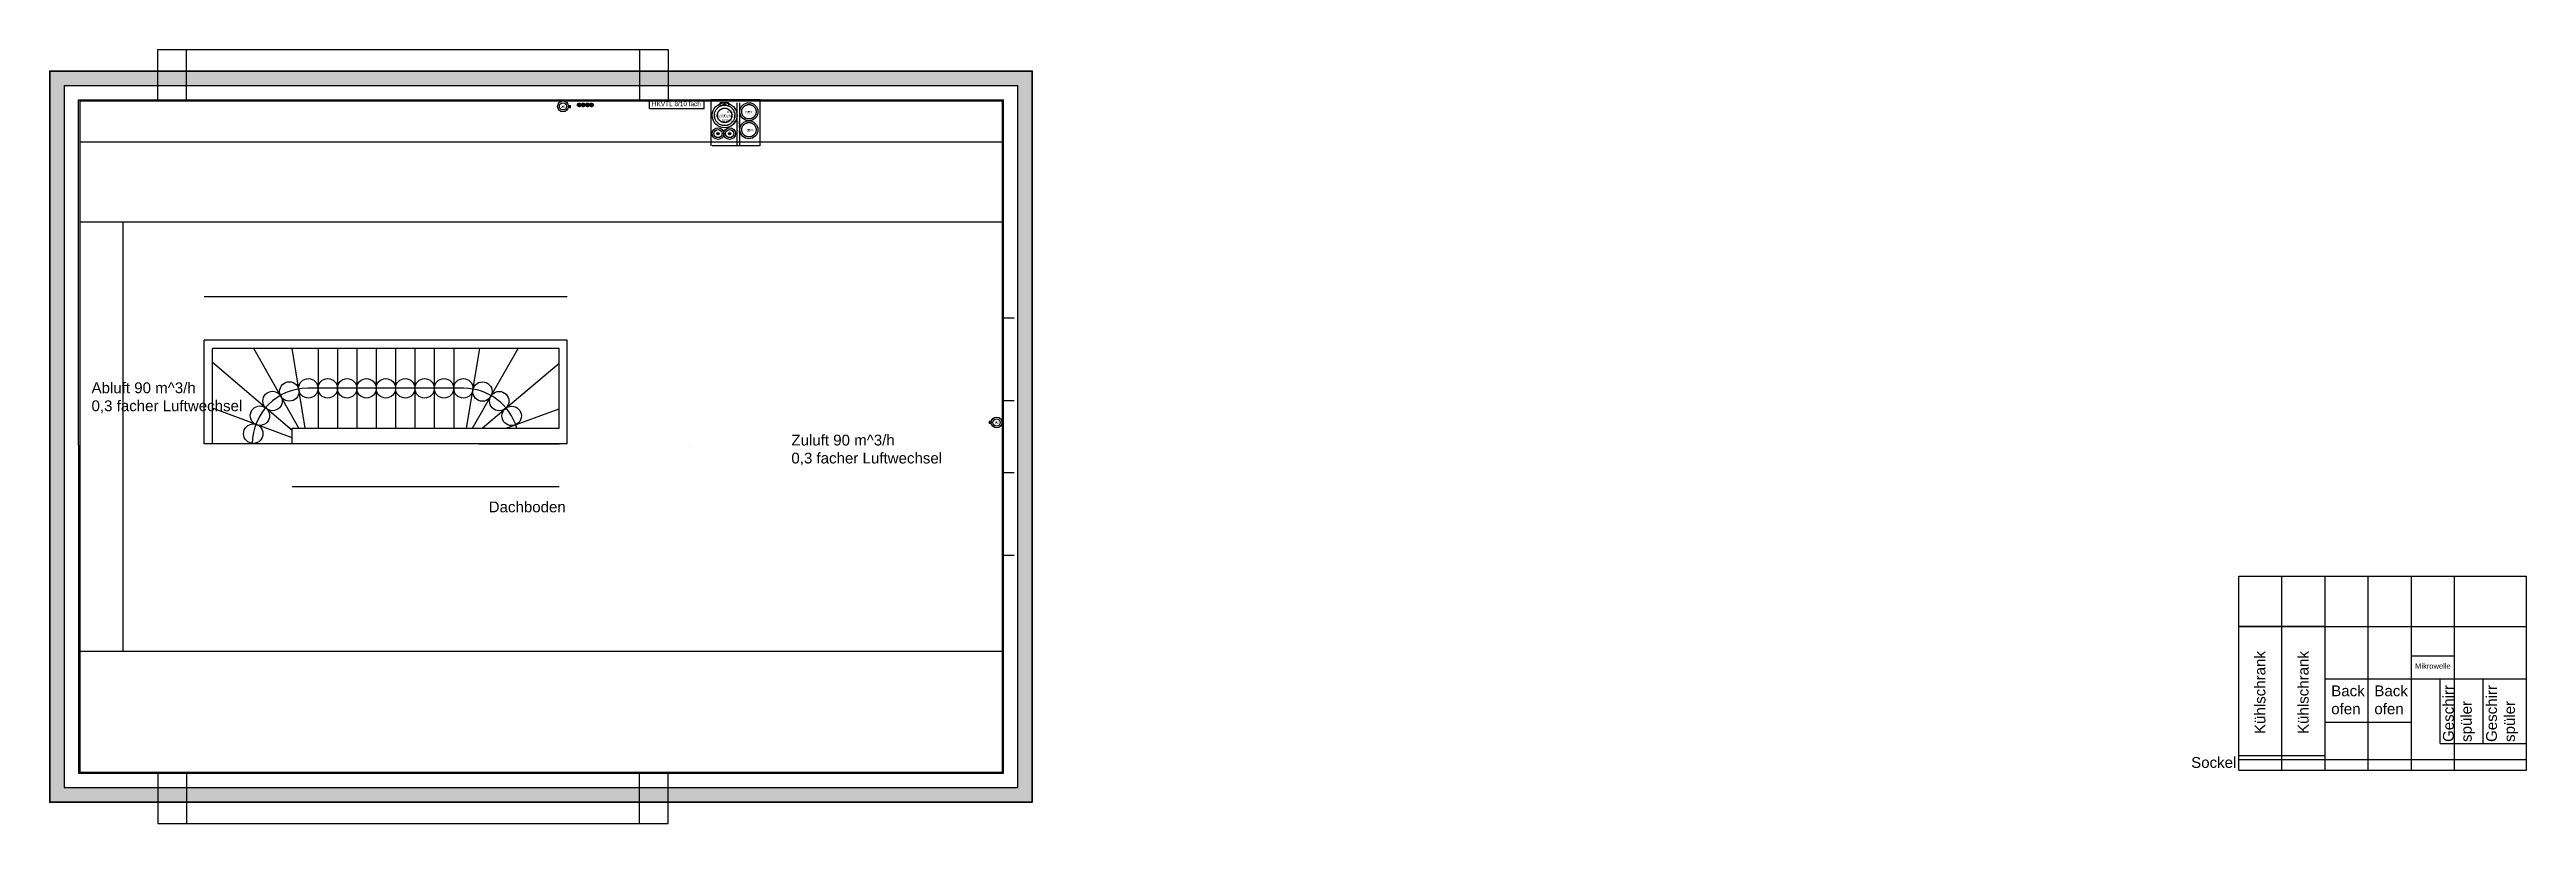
# Model space of a CAD drawing. Extents: x -4429 to 7335, y -4096 to 7109.
# Drawn here: x -44 to 3400, y 1926 to 3002 of the extents above; entities that cross this region are included whole.
import ezdxf

# ---------------------------------------------------------------- set-up
doc = ezdxf.new("R2010")
doc.units = 0
doc.header["$LTSCALE"] = 2
for name, pattern in [('CENTER', [50.8, 31.75, -6.35, 6.35, -6.35]), ('CENTERX2', [101.6, 63.5, -12.7, 12.7, -12.7]), ('PHANTOM', [63.5, 31.75, -6.35, 6.35, -6.35, 6.35, -6.35])]:
    doc.linetypes.add(name, pattern=pattern)
for name, color, linetype, lineweight in [('Hilfslinien', 7, 'Continuous', 25), ('Konstruktionslinien', 4, 'Continuous', 25), ('Möbilierung ... Möbel ... Küche', 30, 'Continuous', 25), ('Rohbau ... Fassdendämmung', 6, 'Continuous', 25), ('TGA ... Dämmung', 6, 'Continuous', 25), ('TGA ... Elektroinstallation', 30, 'PHANTOM', 25), ('TGA ... Heizung', 7, 'Continuous', 25), ('TGA ... KWL ... Abluft', 1, 'CENTERX2', 25)]:
    doc.layers.add(name, color=color, linetype=linetype, lineweight=lineweight)
for name, color, linetype, lineweight, true_color in [('Information ... Raumbezeichnung', 20, 'Continuous', 25, 0xff5500), ('Möbilierung ... Möbel', 16, 'Continuous', 25, 0x800000), ('Rohbau ... Außenputz', 200, 'Continuous', 25, 0xaa00ff), ('Rohbau ... Durchbrüche', 6, 'Continuous', 25, 0xf12bff), ('Rohbau ... Fenster', 151, 'Continuous', 25, 0x41c3ff), ('Rohbau ... Holhwand', 136, 'Continuous', 25, 0x008080), ('Rohbau ... Innenputz', 216, 'Continuous', 25, 0x800080), ('Rohbau ... Mauerwerk', 12, 'Continuous', 25, 0xc40000), ('Rohbau ... Treppe', 56, 'Continuous', 25, 0x808000), ('TGA ... Abwasser', 206, 'Continuous', 25, 0x55007f), ('TGA ... KWL', 160, 'Continuous', 25, 0x0055ff), ('TGA ... KWL ... Zuluft', 160, 'CENTER', 25, 0x0055ff)]:
    doc.layers.add(name, color=color, linetype=linetype, lineweight=lineweight, true_color=true_color)
doc.layers.add('TGA ... Montageraum', color=2, linetype='Continuous', lineweight=25, plot=False)
doc.styles.add('textstyle3', font='')
doc.styles.get('textstyle3').set_extended_font_data('Liberation Sans')

msp = doc.modelspace()

# ---------------------------------------------------------------- texts
at = {"layer": 'Information ... Raumbezeichnung', "insert": (566.2, 2373.6), "char_height": 15, "attachment_point": 1, "style": 'textstyle3'}
msp.add_mtext('Dachboden', dxfattribs=at)
at = {"layer": 'Möbilierung ... Möbel ... Küche', "insert": (2933.7, 2018.3), "char_height": 15, "attachment_point": 1, "style": 'textstyle3'}
msp.add_mtext('Sockel', dxfattribs=at)
at = {"layer": 'TGA ... KWL ... Zuluft', "char_height": 15, "attachment_point": 1, "style": 'textstyle3'}
for s, insert in [('Abluft 90 m^ 3/h\\P0,3 facher Luftwechsel', (13.9, 2539.2)), ('Zuluft 90 m^ 3/h\\P0,3 facher Luftwechsel', (987.1, 2466.5))]:
    msp.add_mtext(s, dxfattribs=dict(at, insert=insert))
at = {"layer": 'TGA ... Montageraum', "insert": (912.7, 2886), "char_height": 2, "attachment_point": 1, "rotation": 90, "style": 'textstyle3'}
msp.add_mtext('GIS Tragprofil', dxfattribs=at)

# ---------------------------------------------------------------- blocks, each defined once
blk = doc.blocks.new('Schmutzwasser DN100')
at = {"layer": 'Konstruktionslinien'}
for p, q in [((-0.5, 0), (0.5, 0)), ((0, -0.5), (0, 0.5))]:
    blk.add_line(p, q, dxfattribs=at)
at = {"layer": 'TGA ... Abwasser'}
blk.add_circle((0, 0), 5, dxfattribs=at)
at = {"layer": 'TGA ... Montageraum'}
for p, q in [((1.4, 10.3), (-1.4, 10.3)), ((-1.4, 8.5), (-1.4, 10.3)), ((1.4, 8.5), (-1.4, 8.5)), ((-0.5, 7.5), (-0.5, 8.5)), ((0.5, 8.5), (-0.5, 8.5)), ((0.5, 7.5), (-0.5, 7.5)), ((0.5, 7.5), (0.5, 8.5)), ((1.4, 8.5), (1.4, 10.3))]:
    blk.add_line(p, q, dxfattribs=at)
blk.add_circle((0, 0), 7.5, dxfattribs=at)
at = {"layer": 'TGA ... Abwasser', "insert": (-2.3, 2.4), "char_height": 5, "attachment_point": 1, "style": 'textstyle3'}
blk.add_mtext('\\H2;SW\\P100', dxfattribs=at)
blk = doc.blocks.new('Külhschrank 180x60')
at = {"layer": 'Möbilierung ... Möbel ... Küche'}
for p, q in [((0, 0), (0, 180)), ((60, 180), (0, 180)), ((60, 0), (60, 180)), ((60, 0), (0, 0))]:
    blk.add_line(p, q, dxfattribs=at)
at = {"layer": 'Möbilierung ... Möbel ... Küche', "insert": (22, 30.4), "char_height": 15, "attachment_point": 1, "rotation": 90, "style": 'textstyle3'}
blk.add_mtext('Kühlschrank', dxfattribs=at)
blk = doc.blocks.new('Geschirrspüler')
at = {"layer": 'Möbilierung ... Möbel ... Küche'}
for p, q in [((0, 0), (0, 90)), ((0, 90), (60, 90)), ((60, 0), (60, 90)), ((0, 0), (60, 0))]:
    blk.add_line(p, q, dxfattribs=at)
at = {"layer": 'Möbilierung ... Möbel ... Küche', "insert": (3.9, 2.3), "char_height": 15, "attachment_point": 1, "rotation": 90, "style": 'textstyle3'}
blk.add_mtext('Geschirr\\Pspüler', dxfattribs=at)
blk = doc.blocks.new('Mikrowelle')
at = {"layer": 'Möbilierung ... Möbel ... Küche'}
for p, q in [((0, 0), (0, 32)), ((0, 32), (60, 32)), ((0, 0), (60, 0)), ((60, 0), (60, 32))]:
    blk.add_line(p, q, dxfattribs=at)
at = {"layer": 'Möbilierung ... Möbel ... Küche', "insert": (5.1, 21.6), "char_height": 7.5, "attachment_point": 1, "style": 'textstyle3'}
blk.add_mtext('Mikrowelle', dxfattribs=at)
blk = doc.blocks.new('Backofen')
at = {"layer": 'Möbilierung ... Möbel ... Küche'}
for p, q in [((0, 60), (60, 60)), ((0, 0), (0, 60)), ((60, 0), (60, 60)), ((0, 0), (60, 0))]:
    blk.add_line(p, q, dxfattribs=at)
at = {"layer": 'Möbilierung ... Möbel ... Küche', "insert": (8.5, 50.9), "char_height": 15, "attachment_point": 1, "style": 'textstyle3'}
blk.add_mtext('Back\\Pofen', dxfattribs=at)
blk = doc.blocks.new('KWL-Fortluft')
at = {"layer": 'Konstruktionslinien'}
for p, q in [((-0.5, 17.5), (0.5, 17.5)), ((0, 18), (0, 17))]:
    blk.add_line(p, q, dxfattribs=at)
at = {"layer": 'TGA ... KWL ... Abluft'}
for p, q in [((-0.8, 2.5), (-6, 4.3)), ((-6, 4.3), (-6, 0)), ((-6, 0), (6, 0)), ((-0.8, 2.5), (0.8, 2.5)), ((0.8, 2.5), (6, 4.3)), ((6, 4.3), (6, 0))]:
    blk.add_line(p, q, dxfattribs=at)
for radius in [14.3, 10]:
    blk.add_circle((0, 17.5), radius, dxfattribs=at)
at = {"layer": 'TGA ... Montageraum'}
blk.add_circle((0, 17.5), 17.3, dxfattribs=at)
at = {"layer": 'TGA ... KWL ... Abluft', "insert": (-14, 27), "char_height": 7.5, "attachment_point": 1, "style": 'textstyle3'}
blk.add_mtext('\\H4;Fortluft\\PDN200/286\\PEPP', dxfattribs=at)
blk = doc.blocks.new('Heizung - Rücklauf')
at = {"layer": 'Konstruktionslinien'}
for p, q in [((-0.5, 0), (0.5, 0)), ((0, -0.5), (0, 0.5))]:
    blk.add_line(p, q, dxfattribs=at)
at = {"layer": 'TGA ... Dämmung'}
blk.add_circle((0, 0), 5.6, dxfattribs=at)
at = {"layer": 'TGA ... Heizung'}
blk.add_circle((0, 0), 1.6, dxfattribs=at)
at = {"layer": 'TGA ... Montageraum'}
blk.add_circle((0, 0), 8.1, dxfattribs=at)
at = {"layer": 'TGA ... Heizung', "insert": (-0.4, 3.2), "char_height": 2, "attachment_point": 1, "style": 'textstyle3'}
blk.add_mtext('\\H1.067;RL', dxfattribs=at)
blk = doc.blocks.new('Heizung - Vorlauf')
at = {"layer": 'Konstruktionslinien'}
for p, q in [((-0.5, 0), (0.5, 0)), ((0, -0.5), (0, 0.5))]:
    blk.add_line(p, q, dxfattribs=at)
at = {"layer": 'TGA ... Dämmung'}
blk.add_circle((0, 0), 5.6, dxfattribs=at)
at = {"layer": 'TGA ... Heizung'}
blk.add_circle((0, 0), 1.6, dxfattribs=at)
at = {"layer": 'TGA ... Montageraum'}
blk.add_circle((0, 0), 8.1, dxfattribs=at)
at = {"layer": 'TGA ... Heizung', "insert": (-0.4, 3.2), "char_height": 2, "attachment_point": 1, "style": 'textstyle3'}
blk.add_mtext('\\H1.06667;VL', dxfattribs=at)
blk = doc.blocks.new('Heizung - Verteiler 10 fach')
at = {"layer": 'TGA ... Heizung'}
for p, q in [((0, 12), (76, 12)), ((0, 0), (0, 12)), ((0, 0), (76, 0)), ((76, 0), (76, 12))]:
    blk.add_line(p, q, dxfattribs=at)
at = {"layer": 'TGA ... Heizung', "insert": (3.2, 9.6), "char_height": 12, "attachment_point": 1, "style": 'textstyle3'}
blk.add_mtext('\\H6.4;HKVTL 8/10 fach', dxfattribs=at)
blk = doc.blocks.new('KWL-Abluft 200')
at = {"layer": 'Konstruktionslinien'}
for p, q in [((-0.5, 0), (0.5, 0)), ((0, 0.5), (0, -0.5))]:
    blk.add_line(p, q, dxfattribs=at)
at = {"layer": 'TGA ... KWL ... Abluft'}
blk.add_circle((0, 0), 10, dxfattribs=at)
at = {"layer": 'TGA ... Montageraum'}
blk.add_circle((0, 0), 12.5, dxfattribs=at)
at = {"layer": 'TGA ... KWL ... Abluft', "insert": (-4.7, 2), "char_height": 5, "attachment_point": 1, "style": 'textstyle3'}
blk.add_mtext('\\H3;A200', dxfattribs=at)
blk = doc.blocks.new('KWL-Zuluft-200')
at = {"layer": 'Konstruktionslinien'}
for p, q in [((-0.5, 0), (0.5, 0)), ((0, -0.5), (0, 0.5))]:
    blk.add_line(p, q, dxfattribs=at)
at = {"layer": 'TGA ... KWL ... Zuluft'}
blk.add_circle((0, 0), 10, dxfattribs=at)
at = {"layer": 'TGA ... Montageraum'}
blk.add_circle((0, 0), 12.5, dxfattribs=at)
at = {"layer": 'TGA ... KWL ... Zuluft', "insert": (-3, 1), "char_height": 5, "attachment_point": 1, "style": 'textstyle3'}
blk.add_mtext('\\H3;Z200', dxfattribs=at)

# ---------------------------------------------------------------- hatches: boundary and pattern name
at = {"layer": 'Rohbau ... Fassdendämmung', "transparency": 33554687}
h = msp.add_hatch(dxfattribs=at)
h.set_pattern_fill('HONEY', color=256, style=0, pattern_type=0)
h.paths.add_polyline_path([(-44, 2972), (735, 2972), (1322, 2972), (1322, 1956), (-44, 1956)], flags=0)
h.paths.add_polyline_path([(-24, 1976), (1302, 1976), (1302, 2952), (735, 2952), (-24, 2952)], flags=0)

# ---------------------------------------------------------------- linework, layer by layer
at = {"layer": 'Hilfslinien'}
for p, q in [((-2.5, 2762.5), (461.5, 2762.5)), ((461.5, 2762.5), (730, 2762.5)), ((730, 2762.5), (1280.5, 2762.5)), ((-2.5, 2165.5), (1280.5, 2165.5))]:
    msp.add_line(p, q, dxfattribs=at)
at = {"layer": 'Möbilierung ... Möbel'}
for p, q in [((57.5, 2762.5), (57.5, 2165.5)), ((675.5, 2658), (170.5, 2658)), ((664, 2394), (293, 2394))]:
    msp.add_line(p, q, dxfattribs=at)
at = {"layer": 'Möbilierung ... Möbel ... Küche'}
for p, q in [((3000, 2000), (3000, 2270)), ((3000, 2270), (3400, 2270)), ((3060, 2000), (3060, 2270)), ((3120, 2000), (3120, 2270)), ((3180, 2000), (3180, 2270)), ((3240, 2000), (3240, 2270)), ((3300, 2000), (3300, 2270)), ((3400, 2000), (3400, 2270)), ((3000, 2200), (3400, 2200)), ((3000, 2015), (3400, 2015)), ((3000, 2000), (3400, 2000))]:
    msp.add_line(p, q, dxfattribs=at)
at = {"layer": 'Rohbau ... Außenputz'}
for p, q in [((106, 2930.5), (106, 3002)), ((816, 3002), (816, 2930.5)), ((-44.5, 2972.5), (735.5, 2972.5)), ((-44.5, 2972.5), (-44.5, 1955.5)), ((735.5, 2972.5), (1322.5, 2972.5)), ((1322.5, 1955.5), (1322.5, 2972.5)), ((106, 1997.5), (106, 1926)), ((816, 1926), (816, 1997.5)), ((-44.5, 1955.5), (1322.5, 1955.5)), ((100, 1956), (100, 1955.5))]:
    msp.add_line(p, q, dxfattribs=at)
at = {"layer": 'Rohbau ... Durchbrüche'}
for p, q in [((875.5, 2868), (875.5, 2932)), ((943.5, 2932), (875.5, 2932)), ((943.5, 2868), (943.5, 2932)), ((943.2, 2868), (877, 2868))]:
    msp.add_line(p, q, dxfattribs=at)
at = {"layer": 'Rohbau ... Fassdendämmung'}
for p, q in [((-44, 2972), (-44, 1956)), ((-44, 2972), (735, 2972)), ((735, 2972), (1322, 2972)), ((735, 2972), (735, 2972)), ((1322, 1956), (1322, 2972)), ((-24, 2952), (-24, 1976)), ((-24, 2952), (735, 2952)), ((735, 2952), (1302, 2952)), ((1302, 1976), (1302, 2952)), ((-24, 1976), (1302, 1976)), ((-44, 1956), (1322, 1956))]:
    msp.add_line(p, q, dxfattribs=at)
at = {"layer": 'Rohbau ... Fenster'}
for p, q in [((1282, 2514), (1282, 2629)), ((1282, 2629), (1297, 2629)), ((1282, 2514), (1297, 2514)), ((1282, 2414), (1297, 2414)), ((1282, 2299), (1282, 2414)), ((1282, 2299), (1297, 2299))]:
    msp.add_line(p, q, dxfattribs=at)
at = {"layer": 'Rohbau ... Holhwand'}
for p, q in [((146, 2930.5), (146, 3002)), ((776, 3002), (776, 2930.5)), ((675.5, 2598), (170.5, 2598)), ((170.5, 2454), (170.5, 2598)), ((664, 2586.5), (182, 2586.5)), ((182, 2454), (182, 2586.5)), ((664, 2475.5), (664, 2586.5)), ((675.5, 2454), (675.5, 2598)), ((182, 2454), (170.5, 2454)), ((293, 2454), (293, 2475.5)), ((293, 2475.5), (664, 2475.5)), ((664, 2454), (293, 2454)), ((675.5, 2454), (664, 2454)), ((146, 1997.5), (146, 1926)), ((776, 1926), (776, 1997.5))]:
    msp.add_line(p, q, dxfattribs=at)
at = {"layer": 'Rohbau ... Innenputz'}
for p, q in [((-2.5, 2930.5), (-2.5, 1997.5)), ((-2.5, 2930.5), (461.5, 2930.5)), ((461.5, 2930.5), (730, 2930.5)), ((730, 2930.5), (1280.5, 2930.5)), ((1280.5, 1997.5), (1280.5, 2930.5)), ((-2.5, 1997.5), (1280.5, 1997.5))]:
    msp.add_line(p, q, dxfattribs=at)
at = {"layer": 'Rohbau ... Mauerwerk'}
for p, q in [((-24, 2952), (730, 2952)), ((-24, 2952), (-24, 1976)), ((-4, 2932), (461.5, 2932)), ((-4, 2452), (-4, 2932)), ((461.5, 2932), (730, 2932)), ((730, 2952), (1302, 2952)), ((730, 2932), (1282, 2932)), ((1282, 1996), (1282, 2932)), ((1302, 1976), (1302, 2952)), ((-4, 2452), (-4, 1996)), ((-24, 1976), (1302, 1976)), ((-4, 1996), (1282, 1996))]:
    msp.add_line(p, q, dxfattribs=at)
at = {"layer": 'Rohbau ... Treppe'}
for p, q in [((302.4, 2475.5), (239.7, 2586.5)), ((311, 2475.5), (292.7, 2586.5)), ((328.9, 2586.5), (328.9, 2475.5)), ((355.8, 2586.5), (355.8, 2475.5)), ((382.8, 2586.5), (382.8, 2475.5)), ((409.7, 2586.5), (409.7, 2475.5)), ((436.7, 2586.5), (436.7, 2475.5)), ((463.6, 2586.5), (463.6, 2475.5)), ((490.6, 2586.5), (490.6, 2475.5)), ((517.5, 2586.5), (517.5, 2475.5)), ((535.2, 2475.5), (554.1, 2586.5)), ((543.8, 2475.5), (607.3, 2586.5)), ((293, 2472.4), (182, 2567.1)), ((557, 2475.5), (664, 2565.8)), ((531.5, 2531), (314.5, 2531)), ((293, 2462), (182, 2503.3)), ((590.3, 2475.5), (664, 2502.4)), ((293, 2454), (182, 2454)), ((553, 2454), (664, 2454))]:
    msp.add_line(p, q, dxfattribs=at)
for centre in [(265.6, 2513.4), (288.9, 2526.6), (315.4, 2531), (342.4, 2531), (369.3, 2531), (396.3, 2531), (423.2, 2531), (450.2, 2531), (477.1, 2531), (504.1, 2531), (531, 2531), (557.5, 2526.5), (580.8, 2513.2), (238.8, 2467.9), (248.1, 2493), (598.1, 2492.6)]:
    msp.add_circle(centre, 13.5, dxfattribs=at)
for centre, start, end in [((314.5, 2454), 90, 180), ((531.5, 2454), 16.2137, 90)]:
    msp.add_arc(centre, 77, start, end, dxfattribs=at)
at = {"layer": 'TGA ... Elektroinstallation'}
for centre, radius in [((692.1, 2925), 2.5), ((690.4, 2925), 0.5), ((690.8, 2923.8), 0.5), ((691, 2926.2), 0.5), ((691.9, 2924.9), 0.5), ((692.3, 2926.6), 0.5), ((692.5, 2923.4), 0.5), ((693.4, 2925.9), 0.5), ((693.5, 2924.6), 0.5), ((697.6, 2925), 2.5), ((695.9, 2925), 0.5), ((696.3, 2923.8), 0.5), ((696.5, 2926.2), 0.5), ((697.4, 2924.9), 0.5), ((697.8, 2926.6), 0.5), ((698, 2923.4), 0.5), ((698.9, 2925.9), 0.5), ((699, 2924.6), 0.5), ((703.6, 2925), 2.5), ((702.7, 2925), 1.25), ((705, 2924.9), 0.65), ((709.1, 2925), 2.5), ((707.6, 2925.1), 0.65), ((709, 2926.4), 0.65), ((709, 2923.6), 0.65), ((710.1, 2925), 0.65)]:
    msp.add_circle(centre, radius, dxfattribs=at)
at = {"layer": 'TGA ... KWL'}
for p, q in [((106, 3002), (816, 3002)), ((-2.5, 2873.5), (1280.5, 2873.5)), ((845.5, 2452), (845.5, 2452)), ((106, 1926), (816, 1926))]:
    msp.add_line(p, q, dxfattribs=at)
at = {"layer": 'TGA ... Montageraum'}
for p, q in [((911.6, 2868), (911.6, 2928)), ((915.6, 2868), (915.6, 2928))]:
    msp.add_line(p, q, dxfattribs=at)

# ---------------------------------------------------------------- block references
at = {"layer": 'Hilfslinien', "rotation": 360}
msp.add_blockref('Heizung - Verteiler 10 fach', (790, 2920), dxfattribs=at)
at = {"layer": 'Möbilierung ... Möbel ... Küche'}
for name, p in [('Külhschrank 180x60', (3000, 2020)), ('Külhschrank 180x60', (3060, 2020)), ('Mikrowelle', (3240, 2127)), ('Backofen', (3120, 2067)), ('Backofen', (3180, 2067)), ('Geschirrspüler', (3280, 2037)), ('Geschirrspüler', (3340, 2037))]:
    msp.add_blockref(name, p, dxfattribs=at)
at = {"layer": 'Rohbau ... Holhwand', "rotation": 270}
msp.add_blockref('Schmutzwasser DN100', (669.5, 2923), dxfattribs=at)
at = {"layer": 'Rohbau ... Innenputz', "rotation": 90}
msp.add_blockref('Schmutzwasser DN100', (1272.5, 2483.5), dxfattribs=at)
at = {"layer": 'TGA ... KWL', "rotation": 180}
msp.add_blockref('KWL-Fortluft', (894.3, 2928), dxfattribs=at)
at = {"layer": 'TGA ... KWL'}
for name, p in [('Heizung - Vorlauf', (885.1, 2885.1)), ('Heizung - Rücklauf', (901.3, 2885.1))]:
    msp.add_blockref(name, p, dxfattribs=at)
at = {"layer": 'TGA ... KWL ... Abluft', "rotation": 180}
msp.add_blockref('KWL-Abluft 200', (928.1, 2915.5), dxfattribs=at)
at = {"layer": 'TGA ... KWL ... Zuluft', "rotation": 360}
msp.add_blockref('KWL-Zuluft-200', (928.1, 2890.5), dxfattribs=at)

msp.set_redraw_order([(e.dxf.handle, doc.entitydb.next_handle()) for e in msp.query("TEXT MTEXT ATTDEF DIMENSION ARC_DIMENSION")])  # texts and dimensions are drawn at this point

doc.saveas('drawing.dxf')
